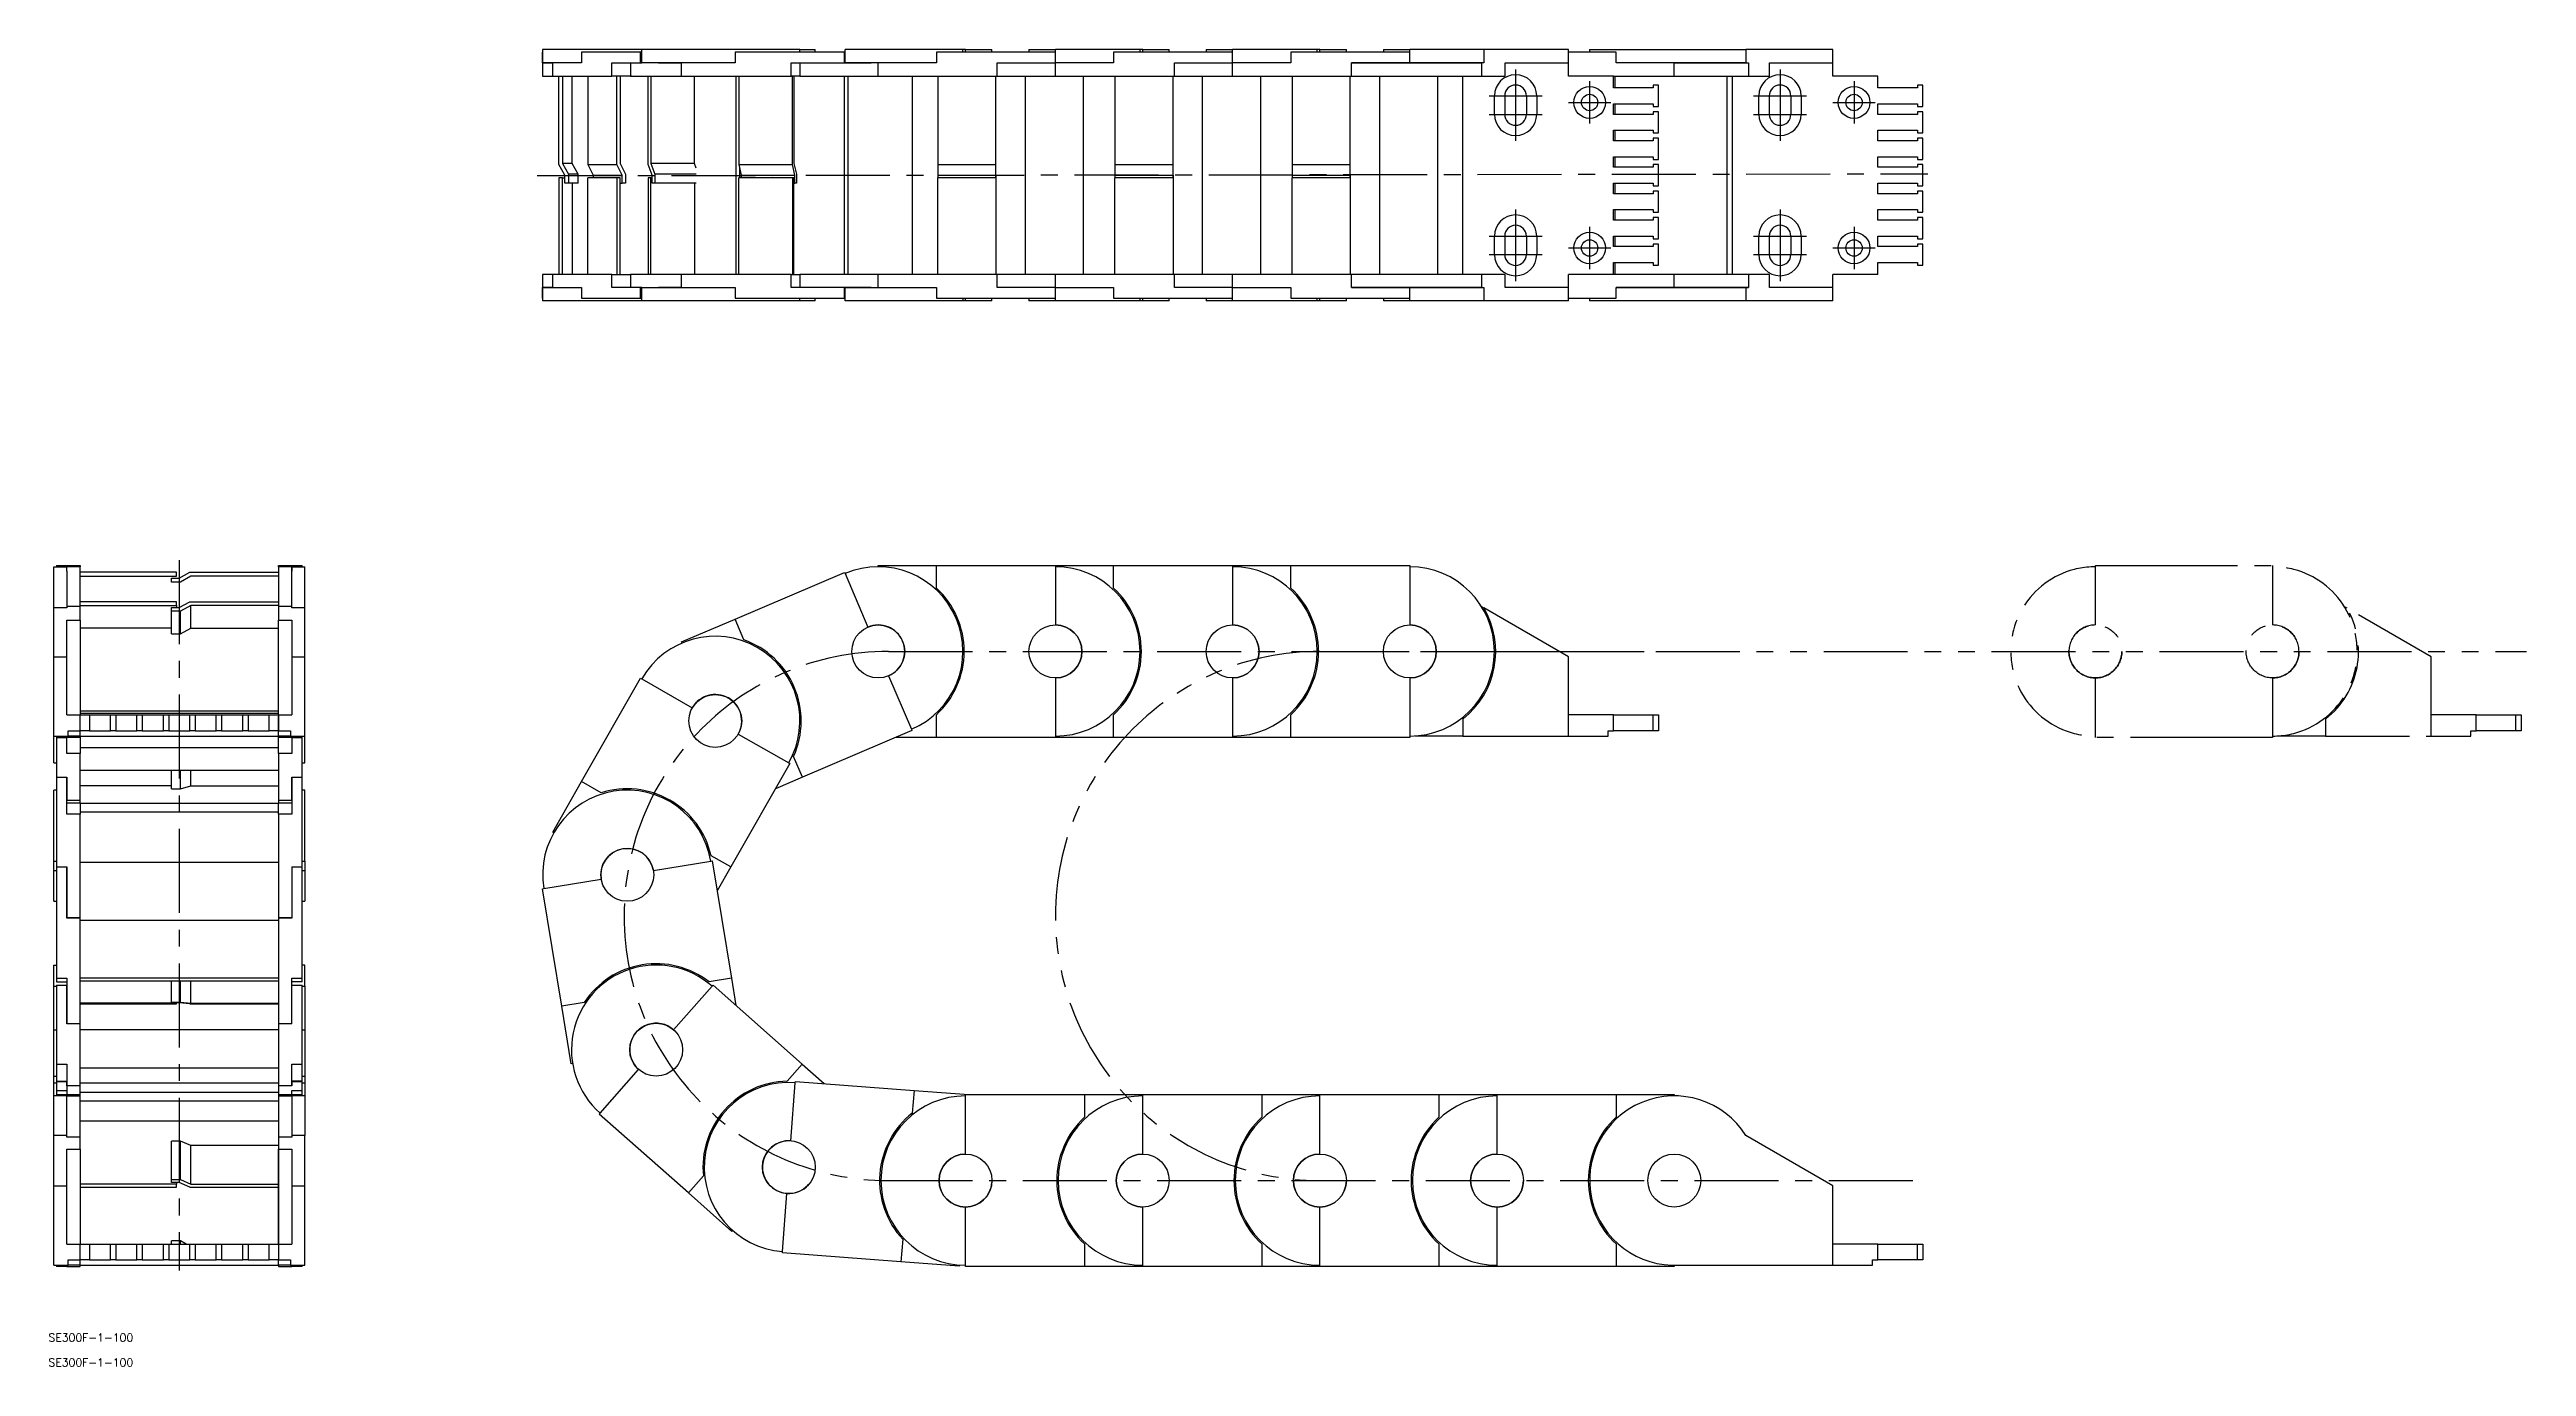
# Model space of a CAD drawing. Extents: x -186 to 750, y -403 to 95.
import ezdxf

# ---------------------------------------------------------------- set-up
doc = ezdxf.new("R2010")
doc.units = 0
doc.linetypes.add('CENTER', pattern=[50.8, 31.75, -6.35, 6.35, -6.35])
doc.linetypes.add('PHANTOM', pattern=[63.5, 31.75, -6.35, 6.35, -6.35, 6.35, -6.35])
doc.layers.get('0').update_dxf_attribs({"linetype": 'CONTINUOUS'})
doc.layers.add('CENTER', color=1, linetype='CONTINUOUS')
doc.styles.get("Standard").update_dxf_attribs({"font": 'txt.shx', "height": 3, "bigfont": 'bigfont.shx'})

# ---------------------------------------------------------------- blocks, each defined once
blk = doc.blocks.new('*U2')
at = {"color": 7, "linetype": 'CONTINUOUS'}
blk.add_text('SE300F-1-100', height=3, dxfattribs=at).set_placement((-186.79, -393.34))
blk = doc.blocks.new('*U3')
at = {"color": 7, "linetype": 'CONTINUOUS'}
blk.add_text('SE300F-1-100', height=3, dxfattribs=at).set_placement((-186.79, -402.76))

msp = doc.modelspace()

# ---------------------------------------------------------------- linework, layer by layer
at = {"color": 7, "linetype": 'CONTINUOUS'}
for p, q in [((0, 90), (0, 94)), ((0.066426, 94), (0, 94)), ((37.563772, 95), (0.066426, 95)), ((37.563772, 95), (0.066426, 95)), ((0.066426, 95), (0.066426, 90)), ((37.129784, 94), (14.782525, 94)), ((14.782525, 94), (14.782525, 90)), ((37.129784, 90), (37.129784, 94)), ((37.563772, 94), (37.129784, 94)), ((97.339011, 95), (37.563772, 95)), ((97.339011, 95), (37.563772, 95)), ((37.563772, 94), (37.563772, 95)), ((37.563772, 90), (37.563772, 94)), ((114.227036, 94), (72.831631, 94)), ((72.831631, 94), (72.831631, 90)), ((97.339011, 95), (103.165182, 95)), ((97.339011, 95), (103.165182, 95)), ((97.339011, 94), (97.339011, 95)), ((103.165182, 94), (103.165182, 95)), ((114.227036, 90), (114.227036, 94)), ((114.423115, 94), (114.227036, 94)), ((158.97217, 95), (114.423115, 95)), ((114.423115, 94), (114.423115, 95)), ((114.423115, 90), (114.423115, 94)), ((193.97217, 94), (148.97217, 94)), ((148.97217, 94), (148.97217, 90)), ((159.97217, 95), (158.965604, 95)), ((158.97217, 94), (158.97217, 95)), ((159.97217, 95), (169.97217, 95)), ((159.97217, 94), (159.97217, 95)), ((169.97217, 94), (169.97217, 95)), ((183.97217, 95), (193.97217, 95)), ((183.97217, 95), (183.97217, 94)), ((225.97217, 95), (193.97217, 95)), ((193.97217, 94), (193.97217, 95)), ((193.97217, 90), (193.97217, 94)), ((215.97217, 94), (215.97217, 90)), ((260.97217, 94), (215.97217, 94)), ((225.97217, 94), (225.97217, 95)), ((226.97217, 95), (225.97217, 95)), ((226.97217, 95), (236.97217, 95)), ((226.97217, 94), (226.97217, 95)), ((236.97217, 94), (236.97217, 95)), ((250.97217, 95), (260.97217, 95)), ((250.97217, 95), (250.97217, 94)), ((292.97217, 95), (260.97217, 95)), ((260.97217, 94), (260.97217, 95)), ((260.97217, 90), (260.97217, 94)), ((282.97217, 94), (282.97217, 90)), ((327.97217, 94), (282.97217, 94)), ((292.97217, 94), (292.97217, 95)), ((293.97217, 95), (292.97217, 95)), ((293.97217, 95), (303.97217, 95)), ((293.97217, 94), (293.97217, 95)), ((303.97217, 94), (303.97217, 95)), ((317.97217, 95), (327.97217, 95)), ((317.97217, 95), (317.97217, 94)), ((355.994261, 95), (327.97217, 95)), ((327.97217, 94), (327.97217, 95)), ((327.97217, 90), (327.97217, 94)), ((355.994261, 95), (355.994261, 90)), ((387.97217, 95), (355.994261, 95)), ((387.97217, 90), (387.97217, 95)), ((405.97217, 94), (387.97217, 94)), ((395.97217, 95), (455.094304, 95)), ((395.97217, 95), (395.97217, 94)), ((405.97217, 90), (405.97217, 94)), ((455.094304, 95), (455.094304, 90)), ((487.97217, 95), (455.094304, 95)), ((487.97217, 90), (487.97217, 95)), ((0, 90), (0.066426, 90)), ((0.066426, 90), (0.066426, 85)), ((0.066426, 90), (0.446593, 90)), ((0.066426, 85), (3.857199, 85)), ((0.066426, 85), (3.857199, 85)), ((3.857199, 90), (0.446593, 90)), ((3.857199, 90), (0.446593, 90)), ((0.446593, 90), (0.446593, 89.995)), ((0.446593, 89.995), (3.857199, 89.995)), ((3.857199, 85), (3.857199, 90)), ((14.782525, 90), (3.857199, 90)), ((3.857199, 85), (26.204458, 85)), ((6.12962, 51.5), (6.12962, 85)), ((7.609609, 85), (7.609609, 51.901924)), ((11.191183, 51.901924), (11.191183, 85)), ((17.200769, 85), (17.200769, 51.5)), ((26.204458, 90), (37.129784, 90)), ((26.204458, 85), (26.204458, 90)), ((33.650177, 85), (26.204458, 85)), ((28.126095, 51.5), (28.126095, 85)), ((29.42806, 85), (29.42806, 51.901924)), ((33.339011, 90), (33.339011, 85)), ((33.339011, 85), (52.593877, 85)), ((52.593877, 90), (37.129784, 90)), ((37.129784, 90), (37.563772, 90)), ((39.956281, 51.5), (39.956281, 85)), ((40.949928, 85), (40.949928, 51.901924)), ((43.920876, 90), (43.920876, 89.995)), ((43.920876, 89.995), (52.593895, 89.995)), ((72.831631, 90), (52.593877, 90)), ((52.593877, 85), (52.593877, 90)), ((52.593877, 85), (93.989282, 85)), ((57.430632, 51.901924), (57.430632, 85)), ((73.222039, 10), (73.222039, 85)), ((74.271975, 85), (74.271975, 51.5)), ((93.989282, 90), (114.227036, 90)), ((93.989282, 85), (93.989282, 90)), ((97.353313, 85), (93.989282, 85)), ((94.509728, 51.5), (94.509728, 85)), ((95.097965, 85), (95.097965, 51.901924)), ((97.353313, 89.995), (97.353313, 85)), ((97.353313, 85), (126.97217, 85)), ((114.222206, 10), (114.222206, 85)), ((126.97217, 90), (114.227036, 90)), ((114.227036, 90), (114.423115, 90)), ((114.423115, 90), (124.250579, 90)), ((115.471387, 85), (115.471387, 10)), ((118.039206, 85), (126.97217, 85)), ((124.250579, 90), (124.250579, 89.995)), ((148.97217, 90), (126.97217, 90)), ((126.97217, 85), (126.97217, 90)), ((126.97217, 85), (171.97217, 85)), ((139.812492, 85), (139.812492, 10)), ((149.47217, 85), (149.47217, 51.5)), ((171.47217, 51.5), (171.47217, 85)), ((171.97217, 90), (193.97217, 90)), ((171.97217, 85), (171.97217, 90)), ((171.97217, 85), (182.472323, 85)), ((171.97217, 85), (193.97217, 85)), ((182.47217, 85), (182.47217, 10)), ((215.97217, 90), (193.97217, 90)), ((193.97217, 85), (193.97217, 90)), ((193.97217, 85), (238.97217, 85)), ((204.47217, 85), (204.47217, 10)), ((216.47217, 85), (216.47217, 51.5)), ((238.47217, 51.5), (238.47217, 85)), ((238.97217, 90), (260.97217, 90)), ((238.97217, 85), (238.97217, 90)), ((238.97217, 85), (260.97217, 85)), ((249.47217, 85), (249.47217, 10)), ((282.97217, 90), (260.97217, 90)), ((260.97217, 85), (260.97217, 90)), ((260.97217, 85), (305.97217, 85)), ((271.47217, 85), (271.47217, 10)), ((283.47217, 85), (283.47217, 51.5)), ((305.47217, 51.5), (305.47217, 85)), ((305.97217, 90), (327.97217, 90)), ((305.97217, 85), (305.97217, 90)), ((305.97217, 85), (355.094304, 85)), ((327.97217, 90), (305.972191, 90)), ((316.47217, 85), (316.47217, 10)), ((355.094304, 90), (327.97217, 90)), ((327.97217, 90), (337.97217, 90)), ((337.97217, 90), (337.97217, 89.995)), ((337.97217, 89.995), (355.094304, 89.995)), ((338.47217, 85), (338.47217, 10)), ((347.97217, 10), (347.97217, 85)), ((355.094304, 90), (355.094304, 85)), ((355.994261, 90), (355.094304, 90)), ((355.094304, 85), (363.97217, 85)), ((363.97217, 90), (387.97217, 90)), ((363.97217, 85), (363.97217, 90)), ((387.97217, 85), (387.97217, 90)), ((404.97217, 85), (387.97217, 85)), ((404.97217, 85), (427.97217, 85)), ((404.97217, 80.5), (404.97217, 85)), ((405.47217, 85), (405.47217, 80.5)), ((427.97217, 90), (405.97217, 90)), ((427.97217, 90), (455.094304, 90)), ((455.094304, 90), (427.97217, 90)), ((427.97217, 85), (427.97217, 90)), ((427.97217, 85), (455.994261, 85)), ((447.97217, 10), (447.97217, 85)), ((449.886777, 85), (449.886777, 10)), ((455.094304, 90), (455.994261, 90)), ((455.994261, 90), (455.994261, 85)), ((455.994261, 85), (463.97217, 85)), ((463.97217, 90), (487.97217, 90)), ((463.97217, 85), (463.97217, 90)), ((487.97217, 85), (487.97217, 90)), ((504.97217, 85), (487.97217, 85)), ((504.97217, 80.5), (504.97217, 85)), ((359.97217, 70.5), (359.97217, 77.5)), ((363.87217, 77.5), (363.87217, 70.5)), ((372.07217, 77.5), (372.07217, 70.5)), ((375.97217, 77.5), (375.97217, 70.5)), ((419.97217, 80.5), (404.97217, 80.5)), ((419.97217, 81.5), (419.97217, 80.5)), ((421.97217, 81.5), (419.97217, 81.5)), ((421.97217, 73.5), (421.97217, 81.5)), ((459.97217, 70.5), (459.97217, 77.5)), ((463.87217, 77.5), (463.87217, 70.5)), ((472.07217, 77.5), (472.07217, 70.5)), ((475.97217, 77.5), (475.97217, 70.5)), ((519.97217, 80.5), (504.97217, 80.5)), ((519.97217, 81.5), (519.97217, 80.5)), ((521.97217, 81.5), (519.97217, 81.5)), ((521.97217, 73.5), (521.97217, 81.5)), ((404.97217, 70.5), (404.97217, 74.5)), ((404.97217, 74.5), (419.97217, 74.5)), ((419.97217, 70.5), (404.97217, 70.5)), ((405.47217, 74.5), (405.47217, 70.5)), ((419.97217, 74.5), (419.97217, 73.5)), ((419.97217, 73.5), (421.97217, 73.5)), ((419.97217, 71.5), (419.97217, 70.5)), ((421.97217, 71.5), (419.97217, 71.5)), ((421.97217, 63.5), (421.97217, 71.5)), ((504.97217, 74.5), (519.97217, 74.5)), ((504.97217, 70.5), (504.97217, 74.5)), ((519.97217, 70.5), (504.97217, 70.5)), ((519.97217, 74.5), (519.97217, 73.5)), ((519.97217, 73.5), (521.97217, 73.5)), ((521.97217, 71.5), (519.97217, 71.5)), ((519.97217, 71.5), (519.97217, 70.5)), ((521.97217, 63.5), (521.97217, 71.5)), ((404.97217, 60.5), (404.97217, 64.5)), ((404.97217, 64.5), (419.97217, 64.5)), ((419.97217, 60.5), (404.97217, 60.5)), ((405.47217, 64.5), (405.47217, 60.5)), ((419.97217, 64.5), (419.97217, 63.5)), ((419.97217, 63.5), (421.97217, 63.5)), ((419.97217, 61.5), (419.97217, 60.5)), ((421.97217, 61.5), (419.97217, 61.5)), ((421.97217, 53.5), (421.97217, 61.5)), ((504.97217, 64.5), (519.97217, 64.5)), ((504.97217, 60.5), (504.97217, 64.5)), ((519.97217, 60.5), (504.97217, 60.5)), ((519.97217, 64.5), (519.97217, 63.5)), ((519.97217, 63.5), (521.97217, 63.5)), ((521.97217, 61.5), (519.97217, 61.5)), ((519.97217, 61.5), (519.97217, 60.5)), ((521.97217, 53.5), (521.97217, 61.5)), ((8.408212, 47.5), (6.12962, 51.5)), ((7.609609, 51.901924), (9.888201, 47.901924)), ((11.191183, 51.901924), (7.609609, 51.901924)), ((8.408212, 44.5), (8.408212, 47.5)), ((9.888201, 47.901924), (9.888201, 44.5)), ((13.469775, 47.901924), (9.888201, 47.901924)), ((13.469775, 47.901924), (11.191183, 51.901924)), ((13.469775, 44.5), (13.469775, 47.901924)), ((17.200769, 51.5), (19.205274, 47.5)), ((17.200769, 51.5), (28.126095, 51.5)), ((19.205274, 47.5), (30.1306, 47.5)), ((19.205274, 47.5), (19.205274, 46.5)), ((30.1306, 47.5), (28.126095, 51.5)), ((29.42806, 51.901924), (31.432565, 47.901924)), ((30.1306, 44.5), (30.1306, 47.5)), ((31.432565, 47.901924), (31.432565, 44.5)), ((41.4861, 47.5), (39.956281, 51.5)), ((57.430632, 51.901924), (40.949928, 51.901924)), ((40.949928, 51.901924), (42.479746, 47.901924)), ((41.4861, 44.5), (41.4861, 47.5)), ((42.479746, 47.901924), (42.479746, 44.5)), ((58.08423, 47.901924), (42.479746, 47.901924)), ((58.08423, 50.192968), (57.430632, 51.901924)), ((74.271975, 51.5), (75.177625, 47.5)), ((74.271975, 51.5), (94.509728, 51.5)), ((74.521229, 50.399115), (74.521229, 46.5)), ((75.177625, 47.5), (95.415378, 47.5)), ((75.177625, 47.5), (75.177625, 46.5)), ((95.415378, 47.5), (94.509728, 51.5)), ((95.097965, 51.901924), (96.003615, 47.901924)), ((95.415378, 44.5), (95.415378, 47.5)), ((96.003615, 47.901924), (96.003615, 44.5)), ((149.47217, 51.5), (149.47217, 47.5)), ((149.47217, 51.5), (171.47217, 51.5)), ((149.47217, 47.5), (171.47217, 47.5)), ((149.47217, 47.5), (149.47217, 46.5)), ((171.47217, 47.5), (171.47217, 51.5)), ((171.47217, 46.5), (171.47217, 47.5)), ((171.47217, 47.5), (171.47217, 46.5)), ((216.47217, 51.5), (216.47217, 47.5)), ((216.47217, 51.5), (238.47217, 51.5)), ((216.47217, 47.5), (238.47217, 47.5)), ((216.47217, 47.5), (216.47217, 46.5)), ((238.47217, 47.5), (238.47217, 51.5)), ((238.47217, 46.5), (238.47217, 47.5)), ((238.47217, 47.5), (238.47217, 46.5)), ((283.47217, 51.5), (283.47217, 47.5)), ((283.47217, 51.5), (305.47217, 51.5)), ((283.47217, 47.5), (305.47217, 47.5)), ((283.47217, 47.5), (283.47217, 46.5)), ((305.47217, 47.5), (305.47217, 51.5)), ((305.47217, 46.5), (305.47217, 47.5)), ((305.47217, 47.5), (305.47217, 46.5)), ((404.97217, 50.5), (404.97217, 54.5)), ((404.97217, 54.5), (419.97217, 54.5)), ((419.97217, 50.5), (404.97217, 50.5)), ((405.47217, 54.5), (405.47217, 50.5)), ((419.97217, 54.5), (419.97217, 53.5)), ((419.97217, 53.5), (421.97217, 53.5)), ((419.97217, 51.5), (419.97217, 50.5)), ((421.97217, 51.5), (419.97217, 51.5)), ((421.97217, 43.5), (421.97217, 51.5)), ((504.97217, 54.5), (519.97217, 54.5)), ((504.97217, 50.5), (504.97217, 54.5)), ((519.97217, 50.5), (504.97217, 50.5)), ((519.97217, 54.5), (519.97217, 53.5)), ((519.97217, 53.5), (521.97217, 53.5)), ((519.97217, 51.5), (519.97217, 50.5)), ((521.97217, 51.5), (519.97217, 51.5)), ((521.97217, 43.5), (521.97217, 51.5)), ((6.12962, 46.5), (6.12962, 10)), ((7.609609, 46.5), (6.12962, 46.5)), ((7.609609, 10), (7.609609, 46.5)), ((7.609609, 46.5), (8.408212, 46.5)), ((9.888201, 44.5), (8.408212, 44.5)), ((13.469775, 44.5), (9.888201, 44.5)), ((11.191183, 44.5), (11.191183, 10)), ((17.200769, 10), (17.200769, 46.5)), ((28.126095, 46.5), (17.200769, 46.5)), ((28.126095, 46.5), (28.126095, 10)), ((29.42806, 46.5), (28.126095, 46.5)), ((29.42806, 10), (29.42806, 46.5)), ((29.42806, 44.5), (30.1306, 44.5)), ((31.432565, 44.5), (30.1306, 44.5)), ((39.956281, 46.5), (39.956281, 10)), ((40.949928, 46.5), (39.956281, 46.5)), ((40.949928, 10), (40.949928, 46.5)), ((40.949928, 46.5), (41.4861, 46.5)), ((42.479746, 44.5), (41.4861, 44.5)), ((58.08423, 44.5), (42.479746, 44.5)), ((57.430632, 44.5), (57.430632, 10)), ((74.271975, 10), (74.271975, 46.5)), ((94.509728, 46.5), (74.271975, 46.5)), ((94.509728, 46.5), (94.509728, 10)), ((95.097965, 46.5), (94.509728, 46.5)), ((95.097965, 10), (95.097965, 46.5)), ((95.097965, 44.5), (95.415378, 44.5)), ((96.003615, 44.5), (95.415378, 44.5)), ((149.47217, 10), (149.47217, 46.5)), ((171.47217, 46.5), (149.47217, 46.5)), ((171.47217, 46.5), (171.47217, 10)), ((216.47217, 10), (216.47217, 46.5)), ((238.47217, 46.5), (216.47217, 46.5)), ((238.47217, 46.5), (238.47217, 10)), ((283.47217, 10), (283.47217, 46.5)), ((305.47217, 46.5), (283.47217, 46.5)), ((305.47217, 46.5), (305.47217, 10)), ((404.97217, 40.5), (404.97217, 44.5)), ((404.97217, 44.5), (419.97217, 44.5)), ((419.97217, 40.5), (404.97217, 40.5)), ((405.47217, 44.5), (405.47217, 40.5)), ((419.97217, 44.5), (419.97217, 43.5)), ((419.97217, 43.5), (421.97217, 43.5)), ((419.97217, 41.5), (419.97217, 40.5)), ((421.97217, 41.5), (419.97217, 41.5)), ((421.97217, 33.5), (421.97217, 41.5)), ((504.97217, 44.5), (519.97217, 44.5)), ((504.97217, 40.5), (504.97217, 44.5)), ((519.97217, 40.5), (504.97217, 40.5)), ((519.97217, 44.5), (519.97217, 43.5)), ((519.97217, 43.5), (521.97217, 43.5)), ((521.97217, 41.5), (519.97217, 41.5)), ((519.97217, 41.5), (519.97217, 40.5)), ((521.97217, 33.5), (521.97217, 41.5)), ((404.97217, 30.5), (404.97217, 34.5)), ((404.97217, 34.5), (419.97217, 34.5)), ((419.97217, 30.5), (404.97217, 30.5)), ((405.47217, 34.5), (405.47217, 30.5)), ((419.97217, 34.5), (419.97217, 33.5)), ((419.97217, 33.5), (421.97217, 33.5)), ((419.97217, 31.5), (419.97217, 30.5)), ((421.97217, 31.5), (419.97217, 31.5)), ((421.97217, 23.5), (421.97217, 31.5)), ((504.97217, 34.5), (519.97217, 34.5)), ((504.97217, 30.5), (504.97217, 34.5)), ((519.97217, 30.5), (504.97217, 30.5)), ((519.97217, 34.5), (519.97217, 33.5)), ((519.97217, 33.5), (521.97217, 33.5)), ((519.97217, 31.5), (519.97217, 30.5)), ((521.97217, 31.5), (519.97217, 31.5)), ((521.97217, 23.5), (521.97217, 31.5)), ((359.97217, 17.5), (359.97217, 24.5)), ((363.87217, 24.5), (363.87217, 17.5)), ((372.07217, 24.5), (372.07217, 17.5)), ((375.97217, 24.5), (375.97217, 17.5)), ((404.97217, 20.5), (404.97217, 24.5)), ((404.97217, 24.5), (419.97217, 24.5)), ((419.97217, 20.5), (404.97217, 20.5)), ((405.47217, 24.5), (405.47217, 20.5)), ((419.97217, 24.5), (419.97217, 23.5)), ((419.97217, 23.5), (421.97217, 23.5)), ((419.97217, 21.5), (419.97217, 20.5)), ((421.97217, 21.5), (419.97217, 21.5)), ((421.97217, 13.5), (421.97217, 21.5)), ((459.97217, 17.5), (459.97217, 24.5)), ((463.87217, 24.5), (463.87217, 17.5)), ((472.07217, 24.5), (472.07217, 17.5)), ((475.97217, 24.5), (475.97217, 17.5)), ((504.97217, 24.5), (519.97217, 24.5)), ((504.97217, 20.5), (504.97217, 24.5)), ((519.97217, 20.5), (504.97217, 20.5)), ((519.97217, 24.5), (519.97217, 23.5)), ((519.97217, 23.5), (521.97217, 23.5)), ((521.97217, 21.5), (519.97217, 21.5)), ((519.97217, 21.5), (519.97217, 20.5)), ((521.97217, 13.5), (521.97217, 21.5)), ((0.066426, 10), (0.066426, 5)), ((3.857199, 10), (0.066426, 10)), ((3.857199, 10), (0.066426, 10)), ((26.204458, 10), (3.857199, 10)), ((3.857199, 5), (3.857199, 10)), ((26.204458, 5), (26.204458, 10)), ((26.204458, 10), (33.339011, 10)), ((52.593877, 10), (33.339011, 10)), ((33.339011, 10), (33.339011, 5)), ((93.989282, 10), (52.593877, 10)), ((52.593877, 5), (52.593877, 10)), ((93.989282, 5), (93.989282, 10)), ((93.989282, 10), (97.353313, 10)), ((126.97217, 10), (97.353313, 10)), ((97.353313, 10), (97.353313, 5.005)), ((171.97217, 10), (126.97217, 10)), ((126.97217, 5), (126.97217, 10)), ((193.97217, 10), (171.97217, 10)), ((171.97217, 5), (171.97217, 10)), ((238.97217, 10), (193.97217, 10)), ((193.97217, 5), (193.97217, 10)), ((260.97217, 10), (238.97217, 10)), ((238.97217, 5), (238.97217, 10)), ((305.97217, 10), (260.97217, 10)), ((260.97217, 5), (260.97217, 10)), ((355.094304, 10), (305.97217, 10)), ((305.97217, 5), (305.97217, 10)), ((363.97217, 10), (355.094304, 10)), ((355.094304, 10), (355.094304, 5)), ((363.97217, 5), (363.97217, 10)), ((404.97217, 10), (387.97217, 10)), ((387.97217, 5), (387.97217, 10)), ((404.97217, 10), (404.97217, 14.5)), ((404.97217, 14.5), (419.97217, 14.5)), ((427.97217, 10), (404.97217, 10)), ((405.47217, 14.5), (405.47217, 10)), ((419.97217, 14.5), (419.97217, 13.5)), ((419.97217, 13.5), (421.97217, 13.5)), ((455.994261, 10), (427.97217, 10)), ((427.97217, 5), (427.97217, 10)), ((455.994261, 10), (455.994261, 5)), ((463.97217, 10), (455.994261, 10)), ((463.97217, 5), (463.97217, 10)), ((487.97217, 5), (487.97217, 10)), ((504.97217, 10), (487.97217, 10)), ((504.97217, 14.5), (519.97217, 14.5)), ((504.97217, 10), (504.97217, 14.5)), ((519.97217, 14.5), (519.97217, 13.5)), ((519.97217, 13.5), (521.97217, 13.5)), ((0, 1), (0, 5)), ((0.066426, 5), (0, 5)), ((0, 1), (0.066426, 1)), ((0.066426, 5), (0.066426, 0)), ((0.446593, 5), (0.066426, 5)), ((37.563772, 0), (0.066426, 0)), ((37.563772, 0), (0.066426, 0)), ((3.857199, 5.005), (0.446593, 5.005)), ((0.446593, 5.005), (0.446593, 5)), ((0.446593, 5), (3.857199, 5)), ((0.446593, 5), (3.857199, 5)), ((3.857199, 5), (14.782525, 5)), ((14.782525, 5), (14.782525, 1)), ((14.782525, 1), (37.129784, 1)), ((37.129784, 5), (26.204458, 5)), ((37.129784, 1), (37.129784, 5)), ((37.129784, 5), (52.593877, 5)), ((37.563772, 5), (37.129784, 5)), ((37.129784, 1), (37.563772, 1)), ((37.563772, 1), (37.563772, 5)), ((37.563772, 0), (37.563772, 1)), ((103.165182, 0), (37.563772, 0)), ((52.593899, 5.005), (43.920876, 5.005)), ((43.920876, 5.005), (43.920876, 5)), ((52.593877, 5), (72.831631, 5)), ((72.831631, 5), (72.831631, 1)), ((72.831631, 1), (114.227036, 1)), ((114.227036, 5), (93.989282, 5)), ((97.339011, 0), (97.339011, 1)), ((103.165182, 0), (97.339011, 0)), ((103.165182, 0), (103.165182, 1)), ((114.227036, 1), (114.227036, 5)), ((114.227036, 5), (126.97217, 5)), ((114.423115, 5), (114.227036, 5)), ((114.227036, 1), (114.423115, 1)), ((114.423115, 1), (114.423115, 5)), ((124.250579, 5), (114.423115, 5)), ((114.423115, 0), (114.423115, 1)), ((159.97217, 0), (114.423115, 0)), ((124.250579, 5.005), (124.250579, 5)), ((126.97217, 5), (148.97217, 5)), ((148.97217, 5), (148.97217, 1)), ((148.97217, 1), (193.97217, 1)), ((158.97217, 1), (158.97217, 0)), ((169.97217, 0), (159.97196, 0)), ((159.97217, 0), (159.97217, 1)), ((169.97217, 0), (169.97217, 1)), ((193.97217, 5), (171.97217, 5)), ((183.97217, 1), (183.97217, 0)), ((193.97217, 0), (183.97217, 0)), ((193.97217, 1), (193.97217, 5)), ((193.97217, 5), (215.97217, 5)), ((193.97217, 0), (193.97217, 1)), ((225.97217, 0), (193.97217, 0)), ((215.97217, 5), (215.97217, 1)), ((215.97217, 1), (260.97217, 1)), ((225.97217, 0), (225.97217, 1)), ((226.97217, 0), (225.97217, 0)), ((236.97217, 0), (226.97196, 0)), ((226.97217, 0), (226.97217, 1)), ((236.97217, 0), (236.97217, 1)), ((260.97217, 5), (238.97217, 5)), ((250.97217, 1), (250.97217, 0)), ((260.97217, 0), (250.97217, 0)), ((260.97217, 5), (282.97217, 5)), ((260.97217, 1), (260.97217, 5)), ((260.97217, 0), (260.97217, 1)), ((292.97217, 0), (260.97217, 0)), ((282.97217, 5), (282.97217, 1)), ((282.97217, 1), (327.97217, 1)), ((292.97217, 0), (292.97217, 1)), ((293.97217, 0), (292.97217, 0)), ((303.97217, 0), (293.97196, 0)), ((293.97217, 0), (293.97217, 1)), ((303.97217, 0), (303.97217, 1)), ((327.97217, 5), (305.97217, 5)), ((305.972191, 5), (355.094304, 5)), ((317.97217, 1), (317.97217, 0)), ((337.97217, 0), (317.97217, 0)), ((327.97217, 1), (327.97217, 5)), ((337.97217, 5), (327.97217, 5)), ((327.97217, 0), (327.97217, 1)), ((355.994261, 0), (327.97217, 0)), ((355.094304, 5.005), (337.97217, 5.005)), ((337.97217, 5.005), (337.97217, 5)), ((355.994261, 0), (347.97217, 0)), ((355.094304, 5), (355.994261, 5)), ((355.994261, 5), (355.994261, 0)), ((387.97217, 0), (355.994261, 0)), ((387.97217, 5), (363.97217, 5)), ((387.97217, 0), (387.97217, 5)), ((387.97217, 1), (405.97217, 1)), ((395.97217, 1), (395.97217, 0)), ((455.094304, 0), (395.97217, 0)), ((455.094304, 5), (405.97217, 5)), ((405.97217, 5), (427.97217, 5)), ((405.97217, 1), (405.97217, 5)), ((427.97217, 5), (455.994261, 5)), ((455.094304, 5), (455.094304, 0)), ((455.994261, 5), (455.094304, 5)), ((487.97217, 0), (455.094304, 0)), ((487.97217, 5), (463.97217, 5)), ((487.97217, 0), (487.97217, 5)), ((-184.830106, -116.037546), (-184.830106, -100.5)), ((-184.830106, -116.037546), (-184.830106, -100.5)), ((-184.830106, -116.037546), (-184.830106, -100.5)), ((-184.830106, -100.5), (-183.830106, -100.5)), ((-183.830106, -100), (-179.830106, -100)), ((-183.830106, -100), (-183.830106, -100.5)), ((-183.830106, -100.5), (-179.830106, -100.5)), ((-179.830106, -100), (-174.830106, -100)), ((-179.830106, -100.5), (-179.830106, -100)), ((-174.830106, -100.5), (-179.830106, -100.5)), ((-179.830106, -102.102632), (-179.830106, -100.5)), ((-179.830106, -102.102632), (-179.830106, -115.517955)), ((-179.825106, -102.102632), (-179.830106, -102.102632)), ((-174.830106, -100), (-174.830106, -100.5)), ((-174.830106, -115.517955), (-174.830106, -100.5)), ((-138.330106, -102.5), (-174.830106, -102.5)), ((-138.330106, -104), (-138.330106, -102.5)), ((-137.330106, -104.809401), (-133.330106, -102.5)), ((-133.330106, -102.5), (-99.830106, -102.5)), ((-99.830106, -100), (-94.830106, -100)), ((-99.830106, -100.5), (-99.830106, -100)), ((-99.830106, -100.5), (-99.830106, -115.517955)), ((-94.830106, -100.5), (-99.830106, -100.5)), ((-94.830106, -102.102632), (-94.835106, -102.102632)), ((-94.830106, -100), (-90.830106, -100)), ((-94.830106, -100), (-94.830106, -100.5)), ((-94.830106, -100.5), (-90.830106, -100.5)), ((-94.830106, -115.517955), (-94.830106, -100.5)), ((-94.830106, -100.5), (-94.830106, -102.102632)), ((-90.830106, -100.5), (-90.830106, -100)), ((-90.830106, -100.5), (-89.830106, -100.5)), ((-89.830106, -116.037546), (-89.830106, -100.5)), ((72.831631, -120.250427), (114.227036, -102.603319)), ((114.227036, -102.603319), (114.423115, -103.063268)), ((126.97217, -100), (148.97217, -100)), ((126.97217, -100.5), (126.97217, -100)), ((148.97217, -100), (193.97217, -100)), ((148.97217, -108.578253), (148.97217, -100)), ((193.97217, -100), (215.97217, -100)), ((193.97217, -100), (193.97217, -100.5)), ((193.97217, -100.5), (193.97217, -122.5)), ((215.97217, -100), (260.97217, -100)), ((215.97217, -108.578253), (215.97217, -100)), ((260.97217, -100), (282.97217, -100)), ((260.97217, -100), (260.97217, -100.5)), ((260.97217, -100.5), (260.97217, -122.5)), ((282.97217, -108.578253), (282.97217, -100)), ((282.97217, -100), (327.97217, -100)), ((327.97217, -100), (327.97217, -100.5)), ((327.97217, -100.5), (327.97217, -122.5)), ((-174.830106, -104), (-138.330106, -104)), ((-140.330106, -104.809401), (-137.330106, -104.809401)), ((-140.330106, -106.309401), (-140.330106, -104.809401)), ((-136.928182, -106.309401), (-140.330106, -106.309401)), ((-132.928182, -104), (-136.928182, -106.309401)), ((-99.830106, -104), (-132.928182, -104)), ((114.423115, -103.063268), (123.05059, -123.301021)), ((-179.830106, -116.037546), (-184.830106, -116.037546)), ((-184.830106, -134.5), (-184.830106, -116.037546)), ((-174.830106, -115.517955), (-179.830106, -115.517955)), ((-179.830106, -115.517955), (-179.830106, -116.037546)), ((-179.830106, -134.5), (-179.830106, -120.643594)), ((-179.830106, -120.643594), (-174.830106, -120.643594)), ((-138.330106, -113.726618), (-174.830106, -113.726618)), ((-174.830106, -115.106464), (-138.330106, -115.106464)), ((-174.830106, -120.643594), (-174.830106, -115.517955)), ((-174.830106, -120.643594), (-174.830106, -156.5)), ((-140.330106, -115.851031), (-137.330106, -115.851031)), ((-140.330106, -117.230878), (-140.330106, -115.851031)), ((-136.928182, -117.230878), (-140.330106, -117.230878)), ((-140.330106, -125.858353), (-140.330106, -117.230878)), ((-138.330106, -115.106464), (-138.330106, -113.726618)), ((-138.330106, -115.106464), (-138.330106, -115.851031)), ((-137.330106, -115.851031), (-133.330106, -113.726618)), ((-132.928182, -115.106464), (-136.928182, -117.230878)), ((-136.928182, -125.858353), (-136.928182, -117.230878)), ((-133.330106, -113.726618), (-99.830106, -113.726618)), ((-99.830106, -115.106464), (-132.928182, -115.106464)), ((-132.928182, -123.73394), (-132.928182, -115.106464)), ((-94.830106, -115.517955), (-99.830106, -115.517955)), ((-99.830106, -115.517955), (-99.830106, -120.643594)), ((-99.830106, -156.5), (-99.830106, -120.643594)), ((-99.830106, -120.643594), (-94.830106, -120.643594)), ((-94.830106, -116.037546), (-94.830106, -115.517955)), ((-89.830106, -116.037546), (-94.830106, -116.037546)), ((-94.830106, -120.643594), (-94.830106, -134.5)), ((-89.830106, -134.5), (-89.830106, -116.037546)), ((52.593877, -128.877902), (72.831631, -120.250427)), ((76.195661, -128.141544), (72.831631, -120.250427)), ((355.094304, -115.517955), (355.994261, -116.037546)), ((387.97217, -134.5), (355.994261, -116.037546)), ((-140.330106, -123.73394), (-174.830106, -123.73394)), ((-140.330106, -125.858353), (-136.928182, -125.858353)), ((-136.928182, -125.858353), (-132.928182, -123.73394)), ((-132.928182, -123.73394), (-99.830106, -123.73394)), ((52.789956, -129.337851), (52.593877, -128.877902)), ((-184.830106, -164.5), (-184.830106, -134.5)), ((-184.830106, -134.5), (-179.830106, -134.5)), ((-179.830106, -156.5), (-179.830106, -134.5)), ((-94.830106, -134.5), (-94.830106, -156.5)), ((-94.830106, -134.5), (-89.830106, -134.5)), ((-89.830106, -164.5), (-89.830106, -134.5)), ((387.97217, -164.5), (387.97217, -134.5)), ((14.782525, -181.693827), (37.129784, -142.634897)), ((37.129784, -142.634897), (37.563772, -142.8832)), ((37.563772, -142.8832), (56.659249, -153.808526)), ((130.89375, -141.698979), (139.521225, -161.936732)), ((193.97217, -142.5), (193.97217, -164.5)), ((260.97217, -142.5), (260.97217, -164.5)), ((327.97217, -142.5), (327.97217, -164.5)), ((-179.830106, -156.5), (-174.830106, -156.5)), ((-174.830106, -155), (-99.830106, -155)), ((-99.830106, -155.952079), (-174.830106, -155.952079)), ((-174.830106, -156.5), (-171.330106, -156.5)), ((-174.830106, -162.5), (-174.830106, -156.5)), ((-171.330106, -156.5), (-163.330106, -156.5)), ((-171.330106, -156.5), (-171.330106, -162.5)), ((-163.330106, -156.5), (-161.330106, -156.5)), ((-163.330106, -162.5), (-163.330106, -156.5)), ((-161.330106, -156.5), (-153.330106, -156.5)), ((-161.330106, -156.5), (-161.330106, -162.5)), ((-153.330106, -156.5), (-151.330106, -156.5)), ((-153.330106, -162.5), (-153.330106, -156.5)), ((-151.330106, -156.5), (-143.330106, -156.5)), ((-151.330106, -156.5), (-151.330106, -162.5)), ((-143.330106, -162.5), (-143.330106, -156.5)), ((-143.330106, -156.5), (-141.330106, -156.5)), ((-141.330106, -156.5), (-133.330106, -156.5)), ((-141.330106, -156.5), (-141.330106, -162.5)), ((-133.330106, -162.5), (-133.330106, -156.5)), ((-133.330106, -156.5), (-131.330106, -156.5)), ((-131.330106, -156.5), (-123.330106, -156.5)), ((-131.330106, -156.5), (-131.330106, -162.5)), ((-123.330106, -156.5), (-121.330106, -156.5)), ((-123.330106, -162.5), (-123.330106, -156.5)), ((-121.330106, -156.5), (-113.330106, -156.5)), ((-121.330106, -156.5), (-121.330106, -162.5)), ((-113.330106, -156.5), (-111.330106, -156.5)), ((-113.330106, -162.5), (-113.330106, -156.5)), ((-111.330106, -156.5), (-103.330106, -156.5)), ((-111.330106, -156.5), (-111.330106, -162.5)), ((-103.330106, -156.5), (-99.830106, -156.5)), ((-103.330106, -162.5), (-103.330106, -156.5)), ((-99.830106, -156.5), (-94.830106, -156.5)), ((-99.830106, -156.5), (-99.830106, -162.5)), ((-99.830106, -165), (-99.830106, -157)), ((148.97217, -165), (148.97217, -156.421747)), ((215.97217, -165), (215.97217, -156.421747)), ((282.97217, -165), (282.97217, -156.421747)), ((347.97217, -158.117377), (347.97217, -164.5)), ((404.97217, -156.5), (387.97217, -156.5)), ((404.97217, -162.5), (404.97217, -156.5)), ((404.97217, -156.5), (419.97217, -156.5)), ((419.97217, -162.5), (419.97217, -156.5)), ((419.97217, -156.5), (421.97217, -156.5)), ((421.97217, -156.5), (421.97217, -162.5)), ((-184.830106, -174.665968), (-184.830106, -161.936732)), ((-184.830106, -164.5), (-179.330106, -164.5)), ((-183.830106, -164.5), (-183.830106, -165)), ((-183.830106, -165), (-179.830106, -165)), ((-183.830106, -165), (-183.830106, -180.04379)), ((-179.830106, -171.024157), (-179.830106, -164.5)), ((-179.830106, -165), (-179.830106, -164.5)), ((-174.830106, -165), (-179.830106, -165)), ((-179.330106, -162.5), (-174.830106, -162.5)), ((-179.330106, -164.5), (-179.330106, -162.5)), ((-174.830106, -164.5), (-179.330106, -164.5)), ((-171.330106, -162.5), (-174.830106, -162.5)), ((-174.830106, -164.5), (-174.830106, -162.5)), ((-174.830106, -164.5), (-99.830106, -164.5)), ((-174.830106, -164.5), (-174.830106, -171.024157)), ((-174.830106, -164.5), (-174.830106, -165)), ((-171.330106, -162.5), (-163.330106, -162.5)), ((-161.330106, -162.5), (-163.330106, -162.5)), ((-161.330106, -162.5), (-153.330106, -162.5)), ((-151.330106, -162.5), (-153.330106, -162.5)), ((-151.330106, -162.5), (-143.330106, -162.5)), ((-141.330106, -162.5), (-143.330106, -162.5)), ((-141.330106, -162.5), (-133.330106, -162.5)), ((-131.330106, -162.5), (-133.330106, -162.5)), ((-131.330106, -162.5), (-123.330106, -162.5)), ((-121.330106, -162.5), (-123.330106, -162.5)), ((-121.330106, -162.5), (-113.330106, -162.5)), ((-111.330106, -162.5), (-113.330106, -162.5)), ((-111.330106, -162.5), (-103.330106, -162.5)), ((-99.830106, -162.5), (-103.330106, -162.5)), ((-99.830106, -162.5), (-95.330106, -162.5)), ((-99.830106, -164.5), (-99.830106, -162.5)), ((-95.330106, -164.5), (-99.830106, -164.5)), ((-99.830106, -171.024157), (-99.830106, -165)), ((-94.830106, -165), (-99.830106, -165)), ((-95.330106, -162.5), (-95.330106, -164.5)), ((-95.330106, -164.5), (-89.830106, -164.5)), ((-94.830106, -164.5), (-94.830106, -165)), ((-94.830106, -165), (-90.830106, -165)), ((-94.830106, -165), (-94.830106, -171.024157)), ((-90.830106, -180.04379), (-90.830106, -164.5)), ((-90.830106, -165), (-90.830106, -164.5)), ((-89.830106, -174.665968), (-89.830106, -161.936732)), ((74.018774, -163.740641), (93.114251, -174.665968)), ((139.717304, -162.396681), (98.321899, -180.04379)), ((148.97217, -165), (133.610614, -165)), ((139.521225, -161.936732), (139.717304, -162.396681)), ((193.97217, -165), (148.97217, -165)), ((193.97217, -164.5), (193.97217, -165)), ((215.97217, -165), (193.97217, -165)), ((260.97217, -165), (215.97217, -165)), ((260.97217, -164.5), (260.97217, -165)), ((282.97217, -165), (260.97217, -165)), ((327.97217, -165), (282.97217, -165)), ((327.97217, -164.5), (327.97217, -165)), ((329.97217, -164.5), (329.97217, -164.437439)), ((347.97217, -164.5), (329.97217, -164.5)), ((347.97217, -164.5), (387.97217, -164.5)), ((387.97217, -164.5), (402.97217, -164.5)), ((402.97217, -162.5), (404.97217, -162.5)), ((402.97217, -164.5), (402.97217, -162.5)), ((419.97217, -162.5), (404.97217, -162.5)), ((421.97217, -162.5), (419.97217, -162.5)), ((-184.830106, -174.665968), (-183.830106, -174.665968)), ((-174.830106, -171.024157), (-179.830106, -171.024157)), ((-99.830106, -168.920491), (-174.830106, -168.920491)), ((-174.830106, -188.671265), (-174.830106, -171.024157)), ((-99.830106, -177.547966), (-174.830106, -177.547966)), ((-140.330106, -184.393124), (-140.330106, -177.547966)), ((-136.928182, -184.393124), (-136.928182, -177.547966)), ((-132.928182, -183.246262), (-132.928182, -177.547966)), ((-94.830106, -171.024157), (-99.830106, -171.024157)), ((-99.830106, -171.024157), (-99.830106, -188.671265)), ((-90.830106, -174.665968), (-89.830106, -174.665968)), ((93.548239, -174.914271), (71.20098, -213.973201)), ((93.114251, -174.665968), (93.548239, -174.914271)), ((98.321899, -180.04379), (94.957869, -172.152674)), ((-184.830106, -211.71943), (-184.830106, -184.928991)), ((-184.830106, -211.71943), (-184.830106, -184.928991)), ((-183.830106, -184.928991), (-184.830106, -184.928991)), ((-183.830106, -180.04379), (-179.830106, -180.04379)), ((-183.830106, -180.04379), (-183.830106, -213.973201)), ((-183.830106, -184.428991), (-183.830106, -184.929623)), ((-179.830106, -194.009748), (-179.830106, -180.04379)), ((-179.830106, -180.04379), (-179.830106, -188.671265)), ((-140.330106, -183.246262), (-174.830106, -183.246262)), ((-140.330106, -184.393124), (-136.928182, -184.393124)), ((-136.928182, -184.393124), (-132.928182, -183.246262)), ((-132.928182, -183.246262), (-99.830106, -183.246262)), ((-94.830106, -180.04379), (-90.830106, -180.04379)), ((-94.830106, -180.04379), (-94.830106, -194.009748)), ((-94.830106, -188.671265), (-94.830106, -180.04379)), ((-90.830106, -213.973201), (-90.830106, -180.04379)), ((-89.830106, -184.928991), (-90.830106, -184.928991)), ((-89.830106, -211.71943), (-89.830106, -184.928991)), ((3.857199, -200.789304), (14.782525, -181.693827)), ((22.228245, -185.953837), (14.782525, -181.693827)), ((98.321899, -180.04379), (88.126751, -184.390043)), ((-179.830106, -188.671265), (-174.830106, -188.671265)), ((-174.830106, -194.009748), (-179.830106, -194.009748)), ((-179.825106, -189.749738), (-174.830106, -189.749738)), ((-174.830106, -189.749738), (-174.830106, -188.671265)), ((-174.830106, -189.749738), (-174.830106, -188.671265)), ((-174.830106, -189.749738), (-174.830106, -194.009748)), ((-99.830106, -189.950486), (-174.830106, -189.950486)), ((-99.830106, -193.202221), (-174.830106, -193.202221)), ((-174.830106, -233.068678), (-174.830106, -194.009748)), ((-99.830106, -188.671265), (-94.830106, -188.671265)), ((-99.830106, -188.671265), (-99.830106, -189.749738)), ((-99.830106, -194.009748), (-99.830106, -189.749738)), ((-99.830106, -189.749738), (-94.835106, -189.749738)), ((-99.830106, -194.009748), (-99.830106, -233.068678)), ((-94.830106, -194.009748), (-99.830106, -194.009748)), ((4.291187, -201.037607), (3.857199, -200.789304)), ((-184.830106, -215.301003), (-184.830106, -211.71943)), ((-184.830106, -226.928991), (-184.830106, -211.71943)), ((-184.830106, -226.928991), (-184.830106, -211.71943)), ((-184.830106, -211.71943), (-183.830106, -211.71943)), ((-184.830106, -215.301003), (-183.830106, -215.301003)), ((-183.830106, -213.973201), (-183.830106, -256.037699)), ((-183.830106, -213.973201), (-179.830106, -213.973201)), ((-179.830106, -233.344535), (-179.830106, -213.973201)), ((-179.830106, -213.973201), (-179.830106, -233.068678)), ((-99.830106, -212.297698), (-174.830106, -212.297698)), ((-94.830106, -213.973201), (-94.830106, -233.344535)), ((-94.830106, -213.973201), (-90.830106, -213.973201)), ((-90.830106, -211.71943), (-89.830106, -211.71943)), ((-90.830106, -256.037699), (-90.830106, -213.973201)), ((-90.830106, -215.301003), (-89.830106, -215.301003)), ((-89.830106, -211.71943), (-89.830106, -215.301003)), ((-89.830106, -211.71943), (-89.830106, -226.928991)), ((-89.830106, -215.301003), (-89.830106, -218.556979)), ((41.933019, -215.301003), (63.639524, -211.71943)), ((63.639524, -211.71943), (64.132853, -211.638031)), ((71.20098, -213.973201), (63.755261, -209.713191)), ((64.132853, -211.638031), (71.458799, -256.037699)), ((71.20098, -213.973201), (66.014023, -223.039056)), ((-89.830106, -218.556979), (-89.830106, -222.138552)), ((0, -222.219952), (0.493329, -222.138552)), ((7.325945, -266.61962), (0, -222.219952)), ((0.493329, -222.138552), (22.199834, -218.556979)), ((-184.830106, -226.928991), (-183.830106, -226.928991)), ((-179.830106, -233.068678), (-174.830106, -233.068678)), ((-174.830106, -233.344535), (-179.830106, -233.344535)), ((-174.830106, -233.344535), (-174.830106, -233.068678)), ((-174.830106, -273.26215), (-174.830106, -233.344535)), ((-99.830106, -233.068678), (-94.830106, -233.068678)), ((-99.830106, -233.068678), (-99.830106, -233.344535)), ((-99.830106, -233.344535), (-99.830106, -273.26215)), ((-94.830106, -233.344535), (-99.830106, -233.344535)), ((-90.830106, -226.928991), (-89.830106, -226.928991)), ((-99.830106, -234.244862), (-174.830106, -234.244862)), ((-184.830106, -259.06323), (-184.830106, -251.035164)), ((-184.830106, -259.06323), (-184.830106, -251.035164)), ((-184.830106, -251.035164), (-183.830106, -251.035164)), ((-89.830106, -251.035164), (-90.830106, -251.035164)), ((-89.830106, -259.06323), (-89.830106, -251.035164)), ((-184.830106, -275.543934), (-184.830106, -259.06323)), ((-184.830106, -259.06323), (-183.830106, -259.06323)), ((-183.830106, -256.037699), (-179.830106, -256.037699)), ((-183.830106, -256.037699), (-183.830106, -257.434228)), ((-183.830106, -257.434228), (-179.830106, -257.434228)), ((-183.830106, -258.688668), (-179.830106, -258.688668)), ((-183.830106, -258.688668), (-183.830106, -288.498063)), ((-179.830106, -256.037699), (-179.830106, -273.26215)), ((-179.830106, -273.26215), (-179.830106, -258.688668)), ((-99.830106, -255.951366), (-174.830106, -255.951366)), ((-99.830106, -257.172357), (-174.830106, -257.172357)), ((-140.330106, -265.099127), (-140.330106, -257.172357)), ((-136.928182, -265.099127), (-136.928182, -257.172357)), ((-132.928182, -265.475095), (-132.928182, -257.172357)), ((-94.830106, -256.037699), (-90.830106, -256.037699)), ((-94.830106, -273.26215), (-94.830106, -256.037699)), ((-90.830106, -257.434228), (-94.830106, -257.434228)), ((-94.830106, -258.688668), (-90.830106, -258.688668)), ((-90.830106, -257.434228), (-90.830106, -256.037699)), ((-90.830106, -288.498063), (-90.830106, -258.688668)), ((-90.830106, -259.06323), (-89.830106, -259.06323)), ((-89.830106, -259.06323), (-89.830106, -275.543934)), ((49.598255, -275.543934), (64.171737, -259.06323)), ((71.458799, -256.037699), (62.994986, -257.434228)), ((64.171737, -259.06323), (64.502952, -258.688668)), ((64.502952, -258.688668), (98.213484, -288.498063)), ((71.458799, -256.037699), (73.159203, -266.343178)), ((-138.330106, -265.475095), (-174.830106, -265.475095)), ((-174.830106, -265.719293), (-138.330106, -265.719293)), ((-140.330106, -265.099127), (-136.928182, -265.099127)), ((-140.330106, -265.343325), (-140.330106, -265.099127)), ((-137.330106, -265.343325), (-140.330106, -265.343325)), ((-138.330106, -265.343325), (-138.330106, -265.475095)), ((-138.330106, -265.719293), (-138.330106, -265.475095)), ((-133.330106, -265.719293), (-137.330106, -265.343325)), ((-136.928182, -265.099127), (-132.928182, -265.475095)), ((-133.330106, -265.719293), (-99.830106, -265.719293)), ((-132.928182, -265.475095), (-99.830106, -265.475095)), ((15.789757, -265.223091), (7.325945, -266.61962)), ((10.907518, -288.326124), (7.325945, -266.61962)), ((-184.830106, -292.901757), (-184.830106, -275.543934)), ((-184.830106, -275.543934), (-183.830106, -275.543934)), ((-174.830106, -273.26215), (-179.830106, -273.26215)), ((-174.830106, -302.5), (-174.830106, -273.26215)), ((-99.830106, -275.466173), (-174.830106, -275.466173)), ((-99.830106, -273.26215), (-99.830106, -300.5)), ((-94.830106, -273.26215), (-99.830106, -273.26215)), ((-90.830106, -275.543934), (-89.830106, -275.543934)), ((-89.830106, -275.543934), (-89.830106, -290.526393)), ((-89.830106, -275.543934), (-89.830106, -292.901757)), ((-183.830106, -288.498063), (-179.830106, -288.498063)), ((-183.830106, -288.498063), (-183.830106, -294.924229)), ((-179.830106, -288.498063), (-179.830106, -300.5)), ((-99.830106, -290.039655), (-174.830106, -290.039655)), ((-94.830106, -288.498063), (-90.830106, -288.498063)), ((-94.830106, -296.680369), (-94.830106, -288.498063)), ((-90.830106, -294.924229), (-90.830106, -288.498063)), ((11.400848, -288.244725), (10.907518, -288.326124)), ((98.213484, -288.498063), (92.530984, -294.924229)), ((98.213484, -288.498063), (106.515949, -295.839728)), ((-184.830106, -293.035164), (-184.830106, -292.901757)), ((-184.830106, -293.035164), (-184.830106, -292.901757)), ((-184.830106, -300.5), (-184.830106, -293.035164)), ((-184.830106, -293.035164), (-183.830106, -293.035164)), ((-184.830106, -295.510225), (-184.830106, -295.41804)), ((-184.830106, -300.5), (-184.830106, -295.510225)), ((-184.830106, -295.510225), (-183.830106, -295.510225)), ((-183.830106, -294.924229), (-179.830106, -294.924229)), ((-183.830106, -294.924229), (-183.830106, -300.469004)), ((-183.830106, -295.011666), (-179.830106, -295.011666)), ((-183.830106, -295.011666), (-183.830106, -298.424922)), ((-183.830106, -298.424922), (-179.830106, -298.424922)), ((-183.830106, -298.424922), (-183.830106, -300)), ((-179.830106, -296.680369), (-179.830106, -295.011666)), ((-174.830106, -296.680369), (-179.830106, -296.680369)), ((-179.830106, -298.424922), (-179.830106, -300)), ((-99.830106, -295.658077), (-174.830106, -295.658077)), ((-174.830106, -300), (-174.830106, -296.680369)), ((-99.830106, -299.211092), (-174.830106, -299.211092)), ((-94.830106, -296.680369), (-99.830106, -296.680369)), ((-99.830106, -296.680369), (-99.830106, -300)), ((-90.830106, -294.924229), (-94.830106, -294.924229)), ((-94.830106, -295.011666), (-90.830106, -295.011666)), ((-94.830106, -295.011666), (-94.830106, -296.680369)), ((-94.830106, -298.424922), (-90.830106, -298.424922)), ((-94.830106, -300.093625), (-94.830106, -298.424922)), ((-90.830106, -293.035164), (-89.830106, -293.035164)), ((-90.830106, -295.011666), (-90.830106, -294.924229)), ((-90.830106, -298.424922), (-90.830106, -295.011666)), ((-90.830106, -295.510225), (-89.830106, -295.510225)), ((-90.830106, -300.5), (-90.830106, -298.424922)), ((-89.830106, -290.526393), (-89.830106, -295.510225)), ((-89.830106, -292.901757), (-89.830106, -293.035164)), ((-89.830106, -295.510225), (-89.830106, -295.41804)), ((-89.830106, -295.510225), (-89.830106, -315.517955)), ((21.776153, -307.007098), (36.349635, -290.526393)), ((93.923683, -317.446848), (95.592386, -295.510225)), ((95.592386, -295.510225), (95.630311, -295.011666)), ((95.630311, -295.011666), (140.500677, -298.424922)), ((140.500677, -298.424922), (139.850015, -306.978463)), ((140.500677, -298.424922), (161.206513, -300)), ((-184.830106, -315.517955), (-184.830106, -300.5)), ((-179.830106, -300.5), (-184.830106, -300.5)), ((-183.830106, -300), (-179.830106, -300)), ((-183.830106, -300), (-183.830106, -300.5)), ((-179.830106, -300), (-174.830106, -300)), ((-179.830106, -300), (-179.830106, -300.5)), ((-179.830106, -315.517955), (-179.830106, -300.5)), ((-179.830106, -300.5), (-174.830106, -300.5)), ((-174.830106, -300.5), (-174.830106, -300)), ((-174.830106, -316.037546), (-174.830106, -300.5)), ((-174.830106, -316.037546), (-174.830106, -300.5)), ((-174.830106, -316.037546), (-174.830106, -300.5)), ((-99.830106, -302.5), (-174.830106, -302.5)), ((-99.830106, -300), (-94.830106, -300)), ((-99.830106, -300), (-99.830106, -300.5)), ((-99.830106, -300.5), (-99.830106, -356.499918)), ((-99.830106, -300.5), (-94.830106, -300.5)), ((-94.830106, -300), (-90.830106, -300)), ((-94.830106, -300.5), (-94.830106, -300)), ((-94.830106, -300.5), (-94.830106, -315.517955)), ((-89.830106, -300.5), (-94.830106, -300.5)), ((-90.830106, -300.5), (-90.830106, -300)), ((-89.830106, -300.5), (-89.830106, -315.517955)), ((21.444938, -307.381659), (21.776153, -307.007098)), ((55.15547, -337.191054), (21.444938, -307.381659)), ((159.97217, -300), (204.97217, -300)), ((159.97217, -300.5), (159.97217, -300)), ((159.97217, -322.5), (159.97217, -300.5)), ((204.97217, -300), (226.97217, -300)), ((204.97217, -300), (204.97217, -308.578253)), ((226.97217, -300), (271.97217, -300)), ((226.97217, -300.5), (226.97217, -300)), ((226.97217, -322.5), (226.97217, -300.5)), ((271.97217, -300), (293.97217, -300)), ((271.97217, -300), (271.97217, -308.578253)), ((293.97217, -300), (338.97217, -300)), ((293.97217, -300.5), (293.97217, -300)), ((293.97217, -322.5), (293.97217, -300.5)), ((338.97217, -300), (360.97217, -300)), ((338.97217, -300), (338.97217, -308.578253)), ((360.97217, -300), (405.97217, -300)), ((360.97217, -300.5), (360.97217, -300)), ((360.97217, -322.5), (360.97217, -300.5)), ((405.97217, -300), (427.97217, -300)), ((405.97217, -300), (405.97217, -308.578253)), ((427.97217, -300), (427.97217, -300.5)), ((-179.830106, -315.517955), (-184.830106, -315.517955)), ((-184.830106, -334.5), (-184.830106, -315.517955)), ((-179.830106, -316.037546), (-179.830106, -315.517955)), ((-174.830106, -316.037546), (-179.830106, -316.037546)), ((-99.830106, -310), (-174.830106, -310)), ((-174.830106, -320.643594), (-174.830106, -316.037546)), ((-136.928182, -317.559839), (-140.330106, -317.559839)), ((-140.330106, -332.133321), (-140.330106, -317.559839)), ((-132.928182, -319.289865), (-136.928182, -317.559839)), ((-136.928182, -332.133321), (-136.928182, -317.559839)), ((-94.830106, -316.037546), (-99.830106, -316.037546)), ((-99.830106, -316.037546), (-99.830106, -320.643594)), ((-89.830106, -315.517955), (-94.830106, -315.517955)), ((-94.830106, -315.517955), (-94.830106, -316.037546)), ((-89.830106, -334.5), (-89.830106, -315.517955)), ((487.97217, -334.5), (455.094304, -315.517955)), ((-179.830106, -320.643594), (-174.830106, -320.643594)), ((-179.830106, -334.5), (-179.830106, -320.643594)), ((-174.830106, -320.643594), (-174.830106, -356.5)), ((-99.830106, -319.289865), (-132.928182, -319.289865)), ((-132.928182, -333.863347), (-132.928182, -319.289865)), ((-99.830106, -356.5), (-99.830106, -320.643594)), ((-99.830106, -320.643594), (-94.830106, -320.643594)), ((-94.830106, -320.643594), (-94.830106, -334.5)), ((-184.830106, -334.5), (-179.830106, -334.5)), ((-184.830106, -364.5), (-184.830106, -334.5)), ((-179.830106, -356.5), (-179.830106, -334.5)), ((-138.330106, -333.863347), (-174.830106, -333.863347)), ((-174.830106, -334.987031), (-138.330106, -334.987031)), ((-140.330106, -332.133321), (-136.928182, -332.133321)), ((-140.330106, -333.257006), (-140.330106, -332.133321)), ((-137.330106, -333.257006), (-140.330106, -333.257006)), ((-138.330106, -333.257006), (-138.330106, -333.863347)), ((-138.330106, -334.987031), (-138.330106, -333.863347)), ((-133.330106, -334.987031), (-137.330106, -333.257006)), ((-136.928182, -332.133321), (-132.928182, -333.863347)), ((-133.330106, -334.987031), (-99.830106, -334.987031)), ((-132.928182, -333.863347), (-99.830106, -333.863347)), ((-94.830106, -334.5), (-89.830106, -334.5)), ((-94.830106, -334.5), (-94.830106, -356.5)), ((-89.830106, -364.5), (-89.830106, -334.5)), ((60.83797, -330.764888), (55.15547, -337.191054)), ((487.97217, -364.5), (487.97217, -334.5)), ((71.636174, -351.764536), (55.15547, -337.191054)), ((90.737977, -359.325856), (92.40668, -337.389233)), ((159.97217, -364.5), (159.97217, -342.5)), ((226.97217, -364.5), (226.97217, -342.5)), ((293.97217, -364.5), (293.97217, -342.5)), ((360.97217, -364.5), (360.97217, -342.5)), ((-136.928182, -355.239818), (-140.330106, -355.239818)), ((-140.330106, -356.5), (-140.330106, -355.239818)), ((-134.739178, -356.5), (-136.928182, -355.239818)), ((-136.928182, -356.5), (-136.928182, -355.239818)), ((71.96739, -351.389974), (71.636174, -351.764536)), ((136.221079, -354.684131), (135.570417, -363.237672)), ((-184.830106, -364.5), (-179.330106, -364.5)), ((-183.830106, -364.5), (-183.830106, -365)), ((-179.830106, -365), (-183.830106, -365)), ((-179.830106, -356.5), (-174.830106, -356.5)), ((-179.830106, -364.5), (-179.830106, -365)), ((-179.830106, -365), (-174.830106, -365)), ((-179.330106, -362.5), (-174.830106, -362.5)), ((-179.330106, -364.5), (-179.330106, -362.5)), ((-174.830106, -364.5), (-179.330106, -364.5)), ((-174.830106, -362.5), (-174.830106, -356.5)), ((-174.830106, -356.5), (-171.330106, -356.5)), ((-171.330106, -362.5), (-174.830106, -362.5)), ((-174.830106, -364.5), (-174.830106, -362.5)), ((-174.830106, -364.5), (-99.830106, -364.5)), ((-174.830106, -365), (-174.830106, -364.5)), ((-171.330106, -356.5), (-163.330106, -356.5)), ((-171.330106, -356.5), (-171.330106, -362.5)), ((-171.330106, -362.5), (-163.330106, -362.5)), ((-163.330106, -362.5), (-163.330106, -356.5)), ((-163.330106, -356.5), (-161.330106, -356.5)), ((-161.330106, -362.5), (-163.330106, -362.5)), ((-161.330106, -356.5), (-161.330106, -362.5)), ((-161.330106, -356.5), (-153.330106, -356.5)), ((-161.330106, -362.5), (-153.330106, -362.5)), ((-153.330106, -356.5), (-151.330106, -356.5)), ((-153.330106, -362.5), (-153.330106, -356.5)), ((-151.330106, -362.5), (-153.330106, -362.5)), ((-151.330106, -356.5), (-151.330106, -362.5)), ((-151.330106, -356.5), (-143.330106, -356.5)), ((-151.330106, -362.5), (-143.330106, -362.5)), ((-143.330106, -362.5), (-143.330106, -356.5)), ((-143.330106, -356.5), (-141.330106, -356.5)), ((-141.330106, -362.5), (-143.330106, -362.5)), ((-141.330106, -356.5), (-133.330106, -356.5)), ((-141.330106, -356.5), (-141.330106, -362.5)), ((-141.330106, -362.5), (-133.330106, -362.5)), ((-133.330106, -362.5), (-133.330106, -356.5)), ((-133.330106, -356.5), (-131.330106, -356.5)), ((-131.330106, -362.5), (-133.330106, -362.5)), ((-131.330106, -356.5), (-131.330106, -362.5)), ((-131.330106, -356.5), (-123.330106, -356.5)), ((-131.330106, -362.5), (-123.330106, -362.5)), ((-123.330106, -356.5), (-121.330106, -356.5)), ((-123.330106, -362.5), (-123.330106, -356.5)), ((-121.330106, -362.5), (-123.330106, -362.5)), ((-121.330106, -356.5), (-121.330106, -362.5)), ((-121.330106, -356.5), (-113.330106, -356.5)), ((-121.330106, -362.5), (-113.330106, -362.5)), ((-113.330106, -362.5), (-113.330106, -356.5)), ((-113.330106, -356.5), (-111.330106, -356.5)), ((-111.330106, -362.5), (-113.330106, -362.5)), ((-111.330106, -356.5), (-103.330106, -356.5)), ((-111.330106, -356.5), (-111.330106, -362.5)), ((-111.330106, -362.5), (-103.330106, -362.5)), ((-103.330106, -362.5), (-103.330106, -356.5)), ((-103.330106, -356.5), (-99.830106, -356.5)), ((-99.830106, -362.5), (-103.330106, -362.5)), ((-99.830106, -356.5), (-99.830106, -362.5)), ((-99.830106, -356.5), (-94.830106, -356.5)), ((-99.830106, -356.99968), (-99.830106, -362.5)), ((-99.830106, -362.5), (-95.330106, -362.5)), ((-99.830106, -364.5), (-99.830106, -362.5)), ((-95.330106, -364.5), (-99.830106, -364.5)), ((-99.830106, -364.5), (-99.830106, -365)), ((-99.830106, -365), (-94.830106, -365)), ((-95.330106, -362.5), (-95.330106, -364.5)), ((-95.330106, -364.5), (-89.830106, -364.5)), ((-94.830106, -365), (-94.830106, -364.5)), ((-90.830106, -365), (-94.830106, -365)), ((-90.830106, -365), (-90.830106, -364.5)), ((90.700052, -359.824415), (90.737977, -359.325856)), ((135.570417, -363.237672), (90.700052, -359.824415)), ((157.50704, -364.906375), (135.570417, -363.237672)), ((157.544965, -364.407815), (157.50704, -364.906375)), ((159.97217, -365), (159.97217, -364.5)), ((204.97217, -365), (159.97217, -365)), ((204.97217, -356.421747), (204.97217, -365)), ((226.97217, -365), (204.97217, -365)), ((226.97217, -365), (226.97217, -364.5)), ((271.97217, -365), (226.97217, -365)), ((271.97217, -356.421747), (271.97217, -365)), ((293.97217, -365), (271.97217, -365)), ((293.97217, -365), (293.97217, -364.5)), ((338.97217, -365), (293.97217, -365)), ((338.97217, -356.421747), (338.97217, -365)), ((360.97217, -365), (338.97217, -365)), ((360.97217, -365), (360.97217, -364.5)), ((405.97217, -365), (360.97217, -365)), ((405.97217, -356.421747), (405.97217, -365)), ((427.97217, -365), (405.97217, -365)), ((427.97217, -364.5), (427.97217, -365)), ((429.97217, -364.437439), (429.97217, -364.5)), ((429.97217, -364.5), (487.97217, -364.5)), ((504.97217, -356.5), (487.97217, -356.5)), ((487.97217, -364.5), (502.97217, -364.5)), ((502.97217, -364.5), (502.97217, -362.5)), ((502.97217, -362.5), (504.97217, -362.5)), ((504.97217, -356.5), (519.97217, -356.5)), ((504.97217, -362.5), (504.97217, -356.5)), ((519.97217, -362.5), (504.97217, -362.5)), ((519.97217, -362.5), (519.97217, -356.5)), ((519.97217, -356.5), (521.97217, -356.5)), ((521.97217, -362.5), (519.97217, -362.5)), ((521.97217, -356.5), (521.97217, -362.5))]:
    msp.add_line(p, q, dxfattribs=at)
at = {"color": 3, "linetype": 'PHANTOM'}
for p, q in [((587.227634, -100), (632.227634, -100)), ((587.227634, -100.5), (587.227634, -100)), ((587.227634, -122.5), (587.227634, -100.5)), ((609.227634, -100), (654.227634, -100)), ((654.227634, -100), (654.227634, -100.5)), ((654.227634, -100.5), (654.227634, -122.5)), ((681.349768, -115.517955), (682.249725, -116.037546)), ((714.227634, -134.5), (682.249725, -116.037546)), ((293.97217, -132.5), (750.227634, -132.5)), ((714.227634, -164.5), (714.227634, -134.5)), ((587.227634, -164.5), (587.227634, -142.5)), ((654.227634, -142.5), (654.227634, -164.5)), ((674.227634, -158.117377), (674.227634, -164.5)), ((731.227634, -156.5), (714.227634, -156.5)), ((731.227634, -156.5), (746.227634, -156.5)), ((731.227634, -162.5), (731.227634, -156.5)), ((746.227634, -156.5), (748.227634, -156.5)), ((746.227634, -162.5), (746.227634, -156.5)), ((748.227634, -156.5), (748.227634, -162.5)), ((587.227634, -165), (587.227634, -164.5)), ((632.227634, -165), (587.227634, -165)), ((654.227634, -165), (609.227634, -165)), ((654.227634, -164.5), (654.227634, -165)), ((656.227634, -164.5), (656.227634, -164.437439)), ((674.227634, -164.5), (656.227634, -164.5)), ((674.227634, -164.5), (714.227634, -164.5)), ((714.227634, -164.5), (729.227634, -164.5)), ((729.227634, -162.5), (731.227634, -162.5)), ((729.227634, -164.5), (729.227634, -162.5)), ((746.227634, -162.5), (731.227634, -162.5)), ((748.227634, -162.5), (746.227634, -162.5))]:
    msp.add_line(p, q, dxfattribs=at)
at = {"color": 7, "linetype": 'CONTINUOUS'}
for centre, radius in [((395.97217, 75), 6), ((395.97217, 75), 3.1), ((495.97217, 75), 6), ((495.97217, 75), 3.1), ((395.97217, 20), 6), ((395.97217, 20), 3.1), ((495.97217, 20), 6), ((495.97217, 20), 3.1), ((126.97217, -132.5), 10), ((193.97217, -132.5), 10), ((260.97217, -132.5), 10), ((327.97217, -132.5), 10), ((65.339011, -158.774584), 10), ((65.339011, -158.774584), 10), ((32.066426, -216.928991), 10), ((32.066426, -216.928991), 10), ((42.973945, -283.035164), 10), ((42.973945, -283.035164), 10), ((93.165182, -327.41804), 10), ((93.165182, -327.41804), 10), ((159.97217, -332.5), 10), ((159.97217, -332.5), 10), ((226.97217, -332.5), 10), ((293.97217, -332.5), 10), ((360.97217, -332.5), 10), ((427.97217, -332.5), 10), ((427.97217, -332.5), 10)]:
    msp.add_circle(centre, radius, dxfattribs=at)
at = {"color": 3, "linetype": 'PHANTOM'}
for centre in [(587.227634, -132.5), (654.227634, -132.5)]:
    msp.add_circle(centre, 10, dxfattribs=at)
at = {"color": 7, "linetype": 'CONTINUOUS'}
for centre, radius, start, end in [((367.97217, 77.5), 8, 0, 180), ((467.97217, 77.5), 8, 0, 180), ((367.97217, 77.5), 4.1, 0, 180), ((467.97217, 77.5), 4.1, 0, 180), ((367.97217, 70.5), 8, 180, 0), ((367.97217, 70.5), 4.1, 180, 0), ((467.97217, 70.5), 8, 180, 0), ((467.97217, 70.5), 4.1, 180, 0), ((367.97217, 24.5), 8, 0, 180), ((367.97217, 24.5), 4.1, 0, 180), ((467.97217, 24.5), 8, 0, 180), ((467.97217, 24.5), 4.1, 0, 180), ((367.97217, 17.5), 8, 180, 0), ((367.97217, 17.5), 4.1, 180, 0), ((467.97217, 17.5), 8, 180, 0), ((467.97217, 17.5), 4.1, 180, 0), ((126.97217, -132.5), 32, 293.088841, 113.088841), ((126.97217, -132.5), 32, 293.088841, 113.088841), ((193.97217, -132.5), 32, 270, 90), ((260.97217, -132.5), 32, 270, 90), ((327.97217, -132.5), 32, 270, 90), ((126.97217, -132.5), 32.5, 312.603667, 47.396333), ((193.97217, -132.5), 32.5, 312.603667, 47.396333), ((260.97217, -132.5), 32.5, 312.603667, 47.396333), ((327.97217, -132.5), 32.5, 307.979872, 30.433439), ((65.339011, -158.774584), 32, 330.224309, 150.224309), ((65.339011, -158.774584), 32, 330.224309, 150.224309), ((65.339011, -158.774584), 32.5, 335.692508, 70.485174), ((65.339011, -158.774584), 32.5, 335.692508, 70.485174), ((126.97217, -132.5), 10, 293.088841, 113.088841), ((126.97217, -132.5), 10, 293.088841, 113.088841), ((193.97217, -132.5), 10, 270, 90), ((260.97217, -132.5), 10, 270, 90), ((327.97217, -132.5), 10, 270, 90), ((65.339011, -158.774584), 10, 330.224309, 150.224309), ((65.339011, -158.774584), 10, 330.224309, 150.224309), ((32.066426, -216.928991), 32, 9.369385, 189.369385), ((32.066426, -216.928991), 32, 9.369385, 189.369385), ((32.066426, -216.928991), 32.5, 12.827976, 107.620642), ((32.066426, -216.928991), 32.5, 12.827976, 107.620642), ((32.066426, -216.928991), 10, 9.369385, 189.369385), ((32.066426, -216.928991), 10, 9.369385, 189.369385), ((42.973945, -283.035164), 32, 48.514461, 228.514461), ((42.973945, -283.035164), 32, 48.514461, 228.514461), ((42.973945, -283.035164), 32.5, 51.973052, 146.765718), ((42.973945, -283.035164), 32.5, 51.973052, 146.765718), ((42.973945, -283.035164), 10, 48.514461, 228.514461), ((42.973945, -283.035164), 10, 48.514461, 228.514461), ((93.165182, -327.41804), 32.5, 91.118128, 185.910794), ((93.165182, -327.41804), 32.5, 91.118128, 185.910794), ((93.165182, -327.41804), 32, 85.649929, 265.649929), ((93.165182, -327.41804), 32, 85.649929, 265.649929), ((159.97217, -332.5), 32.5, 128.253596, 223.046262), ((159.97217, -332.5), 32.5, 128.253596, 223.046262), ((159.97217, -332.5), 32, 90, 270), ((226.97217, -332.5), 32.5, 132.603667, 227.396333), ((226.97217, -332.5), 32, 90, 270), ((293.97217, -332.5), 32.5, 132.603667, 227.396333), ((293.97217, -332.5), 32, 90, 270), ((360.97217, -332.5), 32.5, 132.603667, 227.396333), ((360.97217, -332.5), 32, 90, 270), ((427.97217, -332.5), 32.5, 132.603667, 227.396333), ((427.97217, -332.5), 32, 32.052013, 273.583322), ((93.165182, -327.41804), 10, 85.649929, 265.649929), ((93.165182, -327.41804), 10, 85.649929, 265.649929), ((159.97217, -332.5), 10, 90, 270), ((226.97217, -332.5), 10, 90, 270), ((293.97217, -332.5), 10, 90, 270), ((360.97217, -332.5), 10, 90, 270), ((93.165182, -327.41804), 10, 265.649929, 318.514461), ((93.165182, -327.41804), 10, 265.649929, 318.514461), ((159.97217, -332.5), 10, 270, 355.649929), ((293.97217, -332.5), 10, 270, 0), ((360.97217, -332.5), 10, 270, 0)]:
    msp.add_arc(centre, radius, start, end, dxfattribs=at)
at = {"color": 3, "linetype": 'PHANTOM'}
for centre, radius, start, end in [((587.227634, -132.5), 32, 90, 270), ((654.227634, -132.5), 32, 270, 90), ((654.227634, -132.5), 32.5, 307.979872, 30.433439), ((587.227634, -132.5), 10, 90, 270), ((654.227634, -132.5), 10, 270, 90), ((293.97217, -232.5), 100, 90, 270), ((587.227634, -132.5), 10, 270, 0)]:
    msp.add_arc(centre, radius, start, end, dxfattribs=at)
at = {"layer": 'CENTER', "color": 1, "linetype": 'CENTER'}
for p, q in [((367.97217, 87.5), (367.97217, 60.5)), ((467.97217, 87.5), (467.97217, 60.5)), ((357.97217, 77.5), (377.97217, 77.5)), ((387.97217, 75), (403.97217, 75)), ((395.97217, 83), (395.97217, 67)), ((457.97217, 77.5), (477.97217, 77.5)), ((487.97217, 75), (503.97217, 75)), ((495.97217, 83), (495.97217, 67)), ((357.97217, 70.5), (377.97217, 70.5)), ((457.97217, 70.5), (477.97217, 70.5)), ((-2, 47.33993), (523.904022, 48.017638)), ((367.97217, 34.5), (367.97217, 7.5)), ((467.97217, 34.5), (467.97217, 7.5)), ((357.97217, 24.5), (377.97217, 24.5)), ((387.97217, 20), (403.97217, 20)), ((395.97217, 28), (395.97217, 12)), ((457.97217, 24.5), (477.97217, 24.5)), ((487.97217, 20), (503.97217, 20)), ((495.97217, 28), (495.97217, 12)), ((357.97217, 17.5), (377.97217, 17.5)), ((457.97217, 17.5), (477.97217, 17.5)), ((-137.330106, -98), (-137.330106, -366.5)), ((130.846706, -132.5), (423.97217, -132.5)), ((130.846706, -332.5), (523.97217, -332.5))]:
    msp.add_line(p, q, dxfattribs=at)
msp.add_arc((130.846706, -232.5), 100, 90, 270, dxfattribs=at)

# ---------------------------------------------------------------- block references
at = {"color": 7, "linetype": 'CONTINUOUS'}
for name in ['*U2', '*U3']:
    msp.add_blockref(name, (0, 0), dxfattribs=at)

doc.saveas('drawing.dxf')
